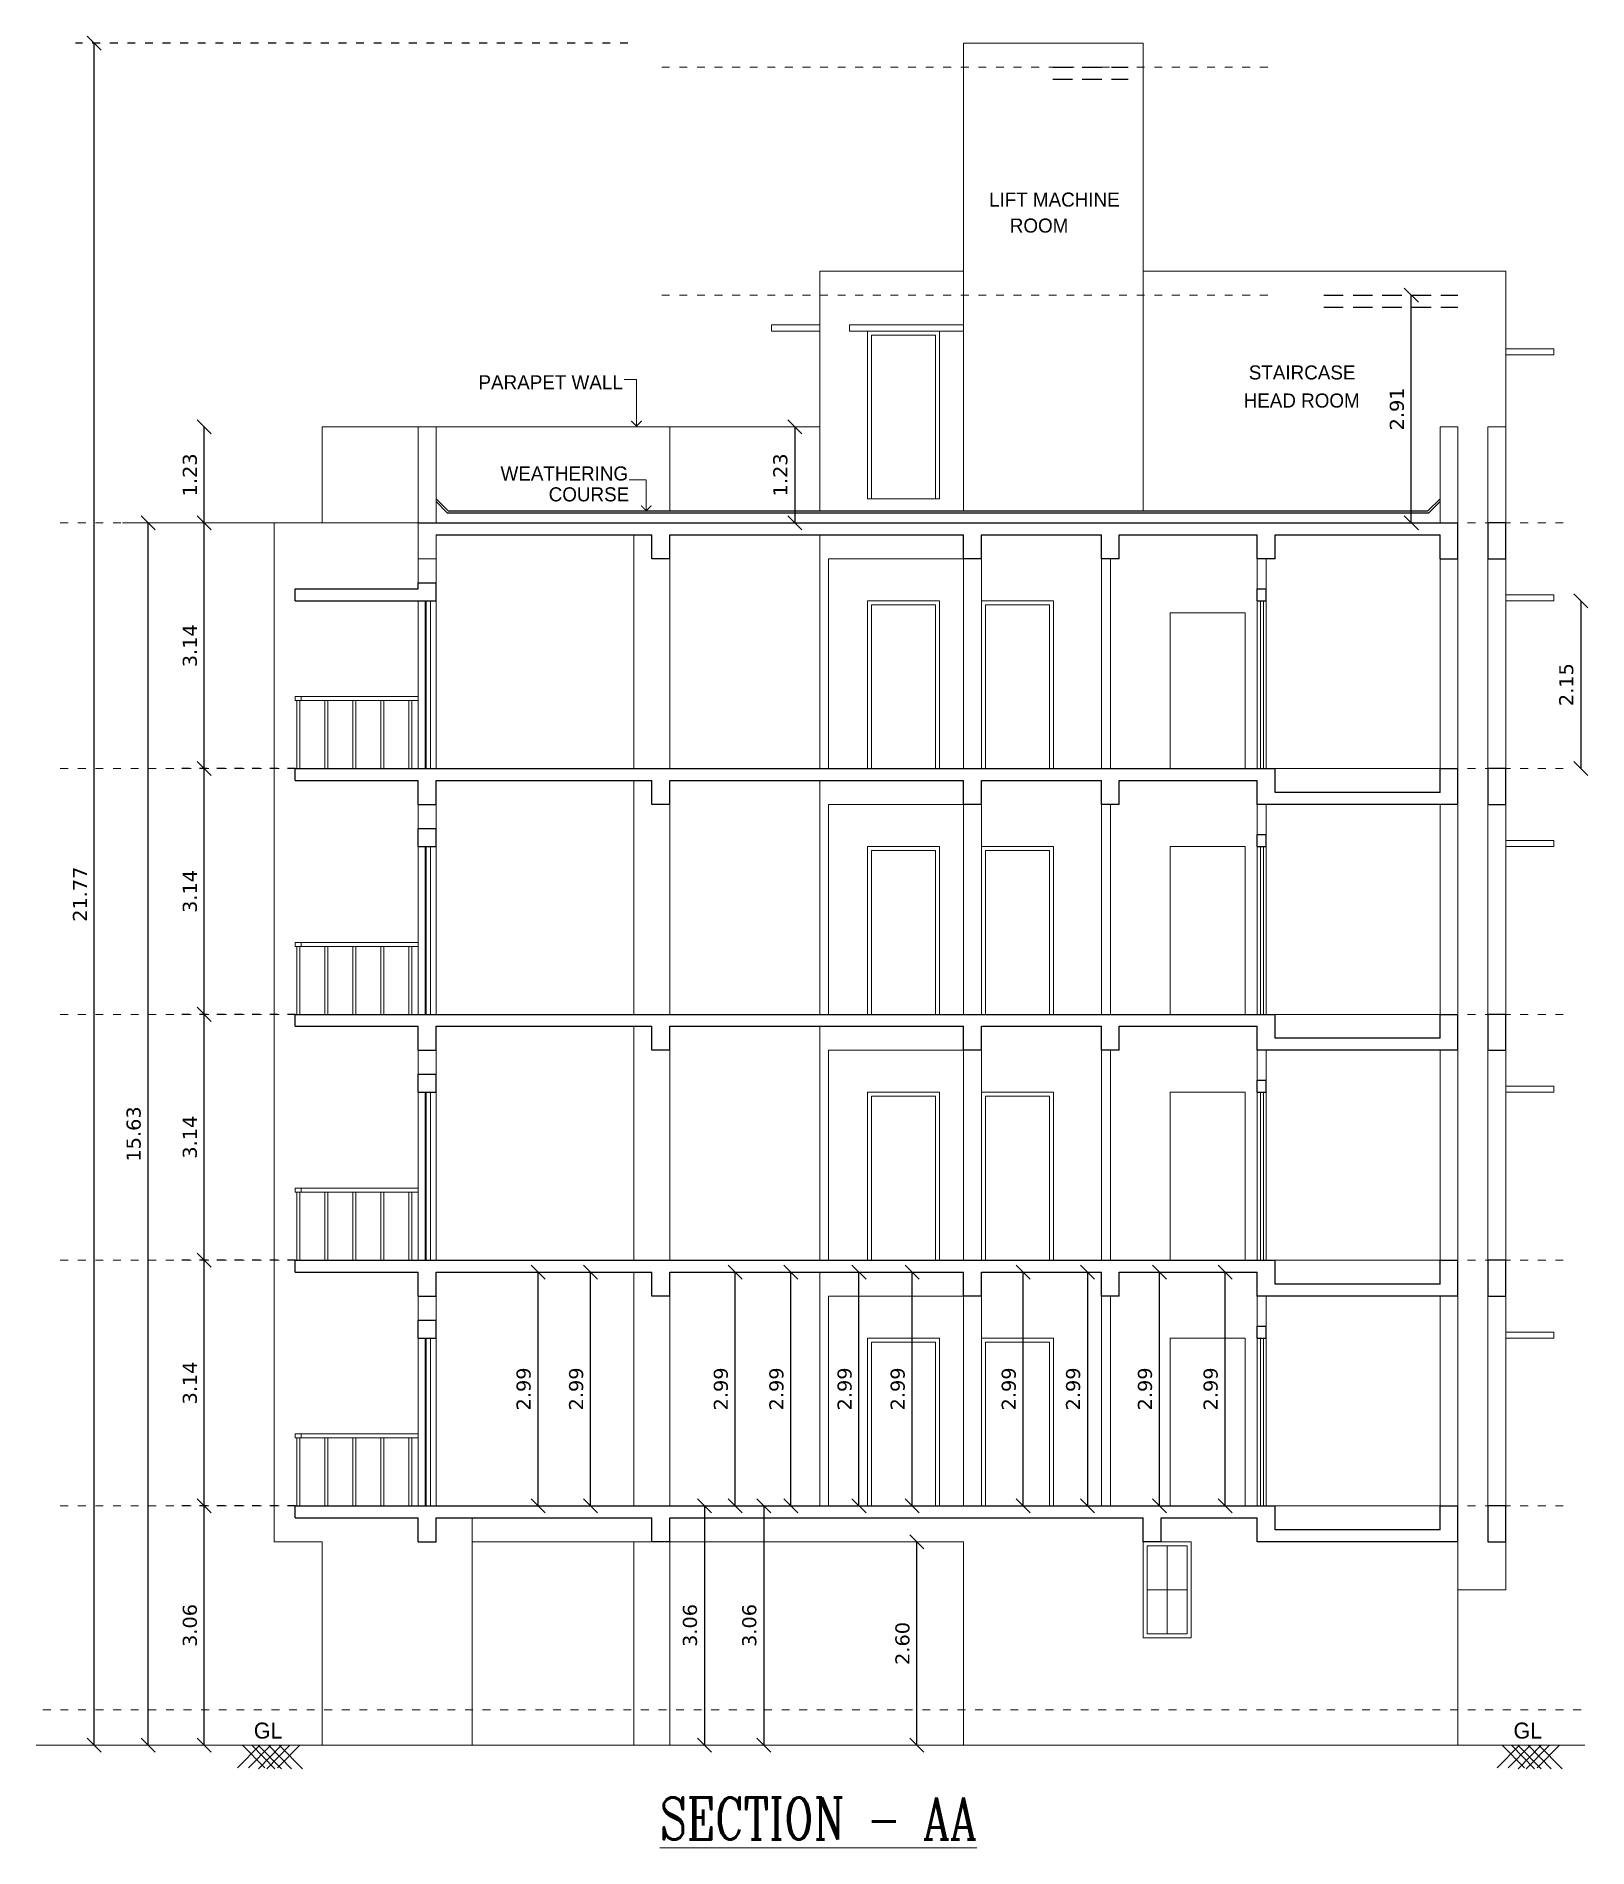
# Model space of a CAD drawing. Header units: metres. Extents: x 617 to 1370, y 693 to 852.
# Drawn here: x 1034.69 to 1054.54, y 692.77 to 715.94 of the extents above; entities that cross this region are included whole.
import ezdxf

# ---------------------------------------------------------------- set-up
doc = ezdxf.new("R2010")
doc.units = ezdxf.units.M
doc.header["$MEASUREMENT"] = 0
doc.header["$PDMODE"] = 2
doc.header["$PDSIZE"] = 50
for name, pattern in [('DOT2', [0.125, 0, -0.125]), ('DOTX2', [0.5, 0, -0.5]), ('HIDDEN', [0.375, 0.25, -0.125])]:
    doc.linetypes.add(name, pattern=pattern)
doc.layers.get('0').update_dxf_attribs({"lineweight": 0})
doc.layers.get('Defpoints').update_dxf_attribs({"lineweight": 0})
for name, color, linetype in [('BLK_1_FLR_0_REGULAR_ROOM_1', 117, 'Continuous'), ('BLK_1_FLR_0_REGULAR_ROOM_2', 117, 'Continuous'), ('BLK_1_FLR_1_AC_ROOM_1', 117, 'Continuous'), ('BLK_1_FLR_1_AC_ROOM_2', 117, 'Continuous'), ('BLK_1_FLR_1_AC_ROOM_3', 117, 'Continuous'), ('BLK_1_FLR_1_AC_ROOM_4', 117, 'Continuous'), ('BLK_1_FLR_1_AC_ROOM_5', 117, 'Continuous'), ('BLK_1_FLR_1_AC_ROOM_6', 117, 'Continuous'), ('BLK_1_FLR_1_REGULAR_ROOM_1', 117, 'Continuous'), ('BLK_1_FLR_1_REGULAR_ROOM_2', 117, 'Continuous'), ('BLK_1_FLR_1_WC_BATH_HT', 223, 'Continuous'), ('BLK_1_PARAPET_HT', 233, 'Continuous'), ('BLK_n_SHADE_OVERHANG', 3, 'Continuous'), ('COLUMN', 2, 'Continuous'), ('flr hts', 252, 'HIDDEN'), ('HAT', 15, 'Continuous')]:
    doc.layers.add(name, color=color, linetype=linetype)
for name, color, linetype, lineweight in [('BLK_1_FLR_1_KITCHEN', 163, 'Continuous', 0), ('DIM', 3, 'Continuous', 0), ('DOOR', 8, 'Continuous', 0), ('ED', 30, 'Continuous', 0), ('ROOM TEXT', 7, 'Continuous', 0), ('TEXT', 7, 'Continuous', 0), ('wall', 7, 'Continuous', 0)]:
    doc.layers.add(name, color=color, linetype=linetype, lineweight=lineweight)
doc.styles.add('GPL$0$ROMANC', font='romanc', dxfattribs={"width": 0.75})
doc.styles.get("Standard").update_dxf_attribs({"font": 'verdana.ttf', "height": 0.18})
doc.styles.add('UATEXT', font='GOTHIC.TTF')
doc.styles.add('USA', font='GOTHIC.TTF', dxfattribs={"width": 0.8})
doc.dimstyles.new('ED', dxfattribs={"dimscale": 0, "dimtxt": 0.18, "dimasz": 0.18, "dimexe": 0, "dimexo": 0, "dimgap": 0.09, "dimtad": 1, "dimtoh": 1, "dimzin": 3, "dimdsep": 46, "dimtxsty": 'Standard', "dimblk": 'OBLIQUE', "dimcen": 0.09, "dimse1": 1, "dimse2": 1, "dimclrd": 251, "dimclrt": 30, "dimadec": 0, "dimazin": 0, "dimtfac": 1, "dimtmove": 0, "dimatfit": 3, "dimldrblk": 'ARCHTICK', "dimfxl": 1, "dimtolj": 1, "dimtzin": 0, "dimarcsym": 0})
doc.dimstyles.get("Standard").update_dxf_attribs({"dimscale": 0, "dimtxt": 0.18, "dimasz": 0.18, "dimexe": 0.18, "dimexo": 0.0625, "dimgap": 0.09, "dimtad": 1, "dimtoh": 1, "dimzin": 0, "dimdsep": 46, "dimtxsty": 'Standard', "dimblk": 'OBLIQUE', "dimcen": 0.09, "dimse1": 1, "dimse2": 1, "dimadec": 0, "dimazin": 0, "dimtfac": 1, "dimtofl": 0, "dimtmove": 0, "dimatfit": 3, "dimldrblk": 'OBLIQUE', "dimfxl": 1, "dimtolj": 1, "dimtzin": 0, "dimarcsym": 0})

msp = doc.modelspace()

# ---------------------------------------------------------------- texts
at = {"layer": 'DIM', "style": 'USA'}
for p in [(1037.478, 694.171), (1053.591, 694.171)]:
    msp.add_text('GL', height=0.2044, dxfattribs=at).set_placement(p)
at = {"layer": 'ROOM TEXT', "style": 'UATEXT'}
for s, p in [('LIFT MACHINE', (1046.882, 713.765)), ('ROOM', (1047.148, 713.433)), ('PARAPET WALL', (1040.352, 711.428)), ('STAIRCASE', (1050.205, 711.554)), ('HEAD ROOM', (1050.139, 711.195)), ('WEATHERING', (1040.634, 710.262)), ('COURSE', (1041.25, 709.995))]:
    msp.add_text(s, height=0.18, dxfattribs=at).set_placement(p)
at = {"layer": 'TEXT', "style": 'GPL$0$ROMANC', "width": 0.75}
msp.add_text('%%USECTION - AA', height=0.53667, dxfattribs=at).set_placement((1042.673, 692.882))

# ---------------------------------------------------------------- blocks, each defined once
blk = doc.blocks.new('A')
at = {"const_width": 0.512}
blk.add_lwpolyline([(-2.82, -2.38), (0, 0), (2.38, -2.82)], dxfattribs=at)
blk = doc.blocks.new('_Oblique')
at = {"color": 0, "linetype": 'ByBlock', "lineweight": -2}
blk.add_line((-0.5, -0.5), (0.5, 0.5), dxfattribs=at)
blk = doc.blocks.new('*D273')
at = {"layer": 'Defpoints', "color": 0}
for p in [(1036.844, 697.148), (1038.352, 697.148), (1038.352, 694.088)]:
    blk.add_point(p, dxfattribs=at)
at = {"layer": 'ED', "color": 251, "lineweight": -2}
blk.add_line((1036.844, 694.088), (1036.844, 697.148), dxfattribs=at)
at = {"layer": 'ED', "color": 251, "lineweight": -2, "xscale": 0.18, "yscale": 0.18, "zscale": 0.18}
for p, rotation in [((1036.844, 697.148), 90), ((1036.844, 694.088), 270)]:
    blk.add_blockref('_Oblique', p, dxfattribs=dict(at, rotation=rotation))
at = {"layer": 'ED', "color": 30, "insert": (1036.661, 695.618), "char_height": 0.18, "attachment_point": 5, "rotation": 90}
blk.add_mtext('\\A1;3.06', dxfattribs=at)
blk = doc.blocks.new('_ArchTick')
at = {"color": 0, "const_width": 0.15}
blk.add_lwpolyline([(-0.5, -0.5), (0.5, 0.5)], dxfattribs=at)
blk = doc.blocks.new('*D274')
at = {"layer": 'Defpoints', "color": 0}
for p in [(1036.844, 700.291), (1038.007, 700.291), (1038.252, 697.148)]:
    blk.add_point(p, dxfattribs=at)
at = {"layer": 'ED', "color": 251, "lineweight": -2}
blk.add_line((1036.844, 697.148), (1036.844, 700.291), dxfattribs=at)
at = {"layer": 'ED', "color": 251, "lineweight": -2, "xscale": 0.18, "yscale": 0.18, "zscale": 0.18}
for p, rotation in [((1036.844, 700.291), 90), ((1036.844, 697.148), 270)]:
    blk.add_blockref('_Oblique', p, dxfattribs=dict(at, rotation=rotation))
at = {"layer": 'ED', "color": 30, "insert": (1036.661, 698.719), "char_height": 0.18, "attachment_point": 5, "rotation": 90}
blk.add_mtext('\\A1;3.14', dxfattribs=at)
blk = doc.blocks.new('*D275')
at = {"layer": 'Defpoints', "color": 0}
for p in [(1036.844, 703.434), (1038.007, 703.434), (1038.007, 700.291)]:
    blk.add_point(p, dxfattribs=at)
at = {"layer": 'ED', "color": 251, "lineweight": -2}
blk.add_line((1036.844, 700.291), (1036.844, 703.434), dxfattribs=at)
at = {"layer": 'ED', "color": 251, "lineweight": -2, "xscale": 0.18, "yscale": 0.18, "zscale": 0.18}
for p, rotation in [((1036.844, 703.434), 90), ((1036.844, 700.291), 270)]:
    blk.add_blockref('_Oblique', p, dxfattribs=dict(at, rotation=rotation))
at = {"layer": 'ED', "color": 30, "insert": (1036.661, 701.863), "char_height": 0.18, "attachment_point": 5, "rotation": 90}
blk.add_mtext('\\A1;3.14', dxfattribs=at)
blk = doc.blocks.new('*D276')
at = {"layer": 'Defpoints', "color": 0}
for p in [(1036.844, 706.578), (1038.007, 706.578), (1038.007, 703.434)]:
    blk.add_point(p, dxfattribs=at)
at = {"layer": 'ED', "color": 251, "lineweight": -2}
blk.add_line((1036.844, 703.434), (1036.844, 706.578), dxfattribs=at)
at = {"layer": 'ED', "color": 251, "lineweight": -2, "xscale": 0.18, "yscale": 0.18, "zscale": 0.18}
for p, rotation in [((1036.844, 706.578), 90), ((1036.844, 703.434), 270)]:
    blk.add_blockref('_Oblique', p, dxfattribs=dict(at, rotation=rotation))
at = {"layer": 'ED', "color": 30, "insert": (1036.661, 705.006), "char_height": 0.18, "attachment_point": 5, "rotation": 90}
blk.add_mtext('\\A1;3.14', dxfattribs=at)
blk = doc.blocks.new('*D277')
at = {"layer": 'Defpoints', "color": 0}
for p in [(1036.844, 709.721), (1039.579, 709.721), (1037.151, 706.578)]:
    blk.add_point(p, dxfattribs=at)
at = {"layer": 'ED', "color": 251, "lineweight": -2}
blk.add_line((1036.844, 706.578), (1036.844, 709.721), dxfattribs=at)
at = {"layer": 'ED', "color": 251, "lineweight": -2, "xscale": 0.18, "yscale": 0.18, "zscale": 0.18}
for p, rotation in [((1036.844, 709.721), 90), ((1036.844, 706.578), 270)]:
    blk.add_blockref('_Oblique', p, dxfattribs=dict(at, rotation=rotation))
at = {"layer": 'ED', "color": 30, "insert": (1036.661, 708.149), "char_height": 0.18, "attachment_point": 5, "rotation": 90}
blk.add_mtext('\\A1;3.14', dxfattribs=at)
blk = doc.blocks.new('*D278')
at = {"layer": 'Defpoints', "color": 0}
for p in [(1036.844, 710.948), (1039.579, 710.948), (1039.579, 709.721)]:
    blk.add_point(p, dxfattribs=at)
at = {"layer": 'wall', "color": 251, "lineweight": -2}
blk.add_line((1036.844, 709.721), (1036.844, 710.948), dxfattribs=at)
at = {"layer": 'wall', "color": 251, "lineweight": -2, "xscale": 0.18, "yscale": 0.18, "zscale": 0.18}
for p, rotation in [((1036.844, 710.948), 90), ((1036.844, 709.721), 270)]:
    blk.add_blockref('_Oblique', p, dxfattribs=dict(at, rotation=rotation))
at = {"layer": 'wall', "color": 30, "insert": (1036.661, 710.334), "char_height": 0.18, "attachment_point": 5, "rotation": 90}
blk.add_mtext('\\A1;1.23', dxfattribs=at)
blk = doc.blocks.new('*D67')
at = {"layer": 'Defpoints', "color": 0}
for p in [(1036.126, 709.721), (1036.844, 709.721), (1036.844, 694.088)]:
    blk.add_point(p, dxfattribs=at)
at = {"layer": 'ED', "color": 251, "lineweight": -2}
blk.add_line((1036.126, 694.088), (1036.126, 709.721), dxfattribs=at)
at = {"layer": 'ED', "color": 251, "lineweight": -2, "xscale": 0.18, "yscale": 0.18, "zscale": 0.18}
for p, rotation in [((1036.126, 709.721), 90), ((1036.126, 694.088), 270)]:
    blk.add_blockref('_Oblique', p, dxfattribs=dict(at, rotation=rotation))
at = {"layer": 'ED', "color": 30, "insert": (1035.942, 701.904), "char_height": 0.18, "attachment_point": 5, "rotation": 90}
blk.add_mtext('\\A1;15.63', dxfattribs=at)
blk = doc.blocks.new('*D279')
at = {"layer": 'Defpoints', "color": 0}
for p in [(1035.436, 715.854), (1046.556, 715.854), (1036.126, 694.088)]:
    blk.add_point(p, dxfattribs=at)
at = {"layer": 'ED', "color": 251, "lineweight": -2}
blk.add_line((1035.436, 694.088), (1035.436, 715.854), dxfattribs=at)
at = {"layer": 'ED', "color": 251, "lineweight": -2, "xscale": 0.18, "yscale": 0.18, "zscale": 0.18}
for p, rotation in [((1035.436, 715.854), 90), ((1035.436, 694.088), 270)]:
    blk.add_blockref('_Oblique', p, dxfattribs=dict(at, rotation=rotation))
at = {"layer": 'ED', "color": 30, "insert": (1035.254, 704.971), "char_height": 0.18, "attachment_point": 5, "rotation": 90}
blk.add_mtext('\\A1;21.77', dxfattribs=at)
blk = doc.blocks.new('*D280')
at = {"layer": 'Defpoints', "color": 0}
for p in [(1052.284, 712.634), (1052.651, 712.634), (1052.651, 709.721)]:
    blk.add_point(p, dxfattribs=at)
at = {"layer": 'ED', "color": 251, "lineweight": -2}
blk.add_line((1052.284, 709.721), (1052.284, 712.634), dxfattribs=at)
at = {"layer": 'ED', "color": 251, "lineweight": -2, "xscale": 0.18, "yscale": 0.18, "zscale": 0.18}
for p, rotation in [((1052.284, 712.634), 90), ((1052.284, 709.721), 270)]:
    blk.add_blockref('_Oblique', p, dxfattribs=dict(at, rotation=rotation))
at = {"layer": 'ED', "color": 30, "insert": (1052.1, 711.178), "char_height": 0.18, "attachment_point": 5, "rotation": 90}
blk.add_mtext('\\A1;2.91', dxfattribs=at)
blk = doc.blocks.new('*D281')
at = {"layer": 'Defpoints', "color": 0}
for p in [(1045.96, 696.688), (1046.556, 696.688), (1046.556, 694.088)]:
    blk.add_point(p, dxfattribs=at)
at = {"layer": 'ED', "color": 251, "lineweight": -2}
blk.add_line((1045.96, 694.088), (1045.96, 696.688), dxfattribs=at)
at = {"layer": 'ED', "color": 251, "lineweight": -2, "xscale": 0.18, "yscale": 0.18, "zscale": 0.18}
for p, rotation in [((1045.96, 696.688), 90), ((1045.96, 694.088), 270)]:
    blk.add_blockref('_Oblique', p, dxfattribs=dict(at, rotation=rotation))
at = {"layer": 'ED', "color": 30, "insert": (1045.776, 695.388), "char_height": 0.18, "attachment_point": 5, "rotation": 90}
blk.add_mtext('\\A1;2.60', dxfattribs=at)
blk = doc.blocks.new('*D336')
at = {"layer": 'BLK_1_FLR_0_REGULAR_ROOM_1', "color": 0, "lineweight": -2}
blk.add_line((1043.242, 697.148), (1043.242, 694.088), dxfattribs=at)
at = {"layer": 'Defpoints', "color": 0}
for p in [(1042.799, 697.148), (1042.799, 694.088), (1043.242, 694.088)]:
    blk.add_point(p, dxfattribs=at)
at = {"layer": 'BLK_1_FLR_0_REGULAR_ROOM_1', "color": 0, "lineweight": -2, "xscale": 0.18, "yscale": 0.18, "zscale": 0.18}
for p, rotation in [((1043.242, 697.148), 90), ((1043.242, 694.088), 270)]:
    blk.add_blockref('_Oblique', p, dxfattribs=dict(at, rotation=rotation))
at = {"layer": 'BLK_1_FLR_0_REGULAR_ROOM_1', "color": 0, "insert": (1043.058, 695.618), "char_height": 0.18, "attachment_point": 5, "rotation": 90}
blk.add_mtext('\\A1;3.06', dxfattribs=at)
blk = doc.blocks.new('*D337')
at = {"layer": 'BLK_1_FLR_1_REGULAR_ROOM_1', "color": 0, "lineweight": -2}
blk.add_line((1047.32, 697.148), (1047.32, 700.138), dxfattribs=at)
at = {"layer": 'Defpoints', "color": 0}
for p in [(1046.877, 700.138), (1047.32, 700.138), (1046.877, 697.148)]:
    blk.add_point(p, dxfattribs=at)
at = {"layer": 'BLK_1_FLR_1_REGULAR_ROOM_1', "color": 0, "lineweight": -2, "xscale": 0.18, "yscale": 0.18, "zscale": 0.18}
for p, rotation in [((1047.32, 700.138), 90), ((1047.32, 697.148), 270)]:
    blk.add_blockref('_Oblique', p, dxfattribs=dict(at, rotation=rotation))
at = {"layer": 'BLK_1_FLR_1_REGULAR_ROOM_1', "color": 0, "insert": (1047.136, 698.643), "char_height": 0.18, "attachment_point": 5, "rotation": 90}
blk.add_mtext('\\A1;2.99', dxfattribs=at)
blk = doc.blocks.new('*D338')
at = {"layer": 'BLK_1_FLR_1_REGULAR_ROOM_2', "color": 0, "lineweight": -2}
blk.add_line((1048.142, 700.138), (1048.142, 697.148), dxfattribs=at)
at = {"layer": 'Defpoints', "color": 0}
for p in [(1047.297, 700.138), (1047.297, 697.148), (1048.142, 697.148)]:
    blk.add_point(p, dxfattribs=at)
at = {"layer": 'BLK_1_FLR_1_REGULAR_ROOM_2', "color": 0, "lineweight": -2, "xscale": 0.18, "yscale": 0.18, "zscale": 0.18}
for p, rotation in [((1048.142, 700.138), 90), ((1048.142, 697.148), 270)]:
    blk.add_blockref('_Oblique', p, dxfattribs=dict(at, rotation=rotation))
at = {"layer": 'BLK_1_FLR_1_REGULAR_ROOM_2', "color": 0, "insert": (1047.959, 698.643), "char_height": 0.18, "attachment_point": 5, "rotation": 90}
blk.add_mtext('\\A1;2.99', dxfattribs=at)
blk = doc.blocks.new('*D339')
at = {"layer": 'BLK_1_FLR_1_WC_BATH_HT', "color": 0, "lineweight": -2}
blk.add_line((1049.062, 697.148), (1049.062, 700.138), dxfattribs=at)
at = {"layer": 'Defpoints', "color": 0}
for p in [(1047.817, 700.138), (1049.062, 700.138), (1047.817, 697.148)]:
    blk.add_point(p, dxfattribs=at)
at = {"layer": 'BLK_1_FLR_1_WC_BATH_HT', "color": 0, "lineweight": -2, "xscale": 0.18, "yscale": 0.18, "zscale": 0.18}
for p, rotation in [((1049.062, 700.138), 90), ((1049.062, 697.148), 270)]:
    blk.add_blockref('_Oblique', p, dxfattribs=dict(at, rotation=rotation))
at = {"layer": 'BLK_1_FLR_1_WC_BATH_HT', "color": 0, "insert": (1048.878, 698.643), "char_height": 0.18, "attachment_point": 5, "rotation": 90}
blk.add_mtext('\\A1;2.99', dxfattribs=at)
blk = doc.blocks.new('*D340')
at = {"layer": 'BLK_1_PARAPET_HT', "color": 0, "lineweight": -2}
blk.add_line((1044.398, 710.948), (1044.398, 709.721), dxfattribs=at)
at = {"layer": 'Defpoints', "color": 0}
for p in [(1044.716, 710.948), (1044.398, 709.721), (1044.716, 709.721)]:
    blk.add_point(p, dxfattribs=at)
at = {"layer": 'BLK_1_PARAPET_HT', "color": 0, "lineweight": -2, "xscale": 0.18, "yscale": 0.18, "zscale": 0.18}
for p, rotation in [((1044.398, 710.948), 90), ((1044.398, 709.721), 270)]:
    blk.add_blockref('_Oblique', p, dxfattribs=dict(at, rotation=rotation))
at = {"layer": 'BLK_1_PARAPET_HT', "color": 0, "insert": (1044.214, 710.334), "char_height": 0.18, "attachment_point": 5, "rotation": 90}
blk.add_mtext('\\A1;1.23', dxfattribs=at)
blk = doc.blocks.new('*D379')
at = {"layer": 'BLK_n_SHADE_OVERHANG', "color": 0, "lineweight": -2}
blk.add_line((1054.451, 708.724), (1054.451, 706.578), dxfattribs=at)
at = {"layer": 'Defpoints', "color": 0}
for p in [(1053.494, 708.724), (1053.494, 706.578), (1054.451, 706.578)]:
    blk.add_point(p, dxfattribs=at)
at = {"layer": 'BLK_n_SHADE_OVERHANG', "color": 0, "lineweight": -2, "xscale": 0.18, "yscale": 0.18, "zscale": 0.18}
for p, rotation in [((1054.451, 708.724), 90), ((1054.451, 706.578), 270)]:
    blk.add_blockref('_Oblique', p, dxfattribs=dict(at, rotation=rotation))
at = {"layer": 'BLK_n_SHADE_OVERHANG', "color": 0, "insert": (1054.267, 707.651), "char_height": 0.18, "attachment_point": 5, "rotation": 90}
blk.add_mtext('\\A1;2.15', dxfattribs=at)
blk = doc.blocks.new('*D381')
at = {"layer": 'BLK_1_FLR_1_KITCHEN', "color": 0, "lineweight": -2}
blk.add_line((1049.902, 697.148), (1049.902, 700.138), dxfattribs=at)
at = {"layer": 'Defpoints', "color": 0}
for p in [(1048.719, 700.138), (1049.902, 700.138), (1048.719, 697.148)]:
    blk.add_point(p, dxfattribs=at)
at = {"layer": 'BLK_1_FLR_1_KITCHEN', "color": 0, "lineweight": -2, "xscale": 0.18, "yscale": 0.18, "zscale": 0.18}
for p, rotation in [((1049.902, 700.138), 90), ((1049.902, 697.148), 270)]:
    blk.add_blockref('_Oblique', p, dxfattribs=dict(at, rotation=rotation))
at = {"layer": 'BLK_1_FLR_1_KITCHEN', "color": 0, "insert": (1049.718, 698.643), "char_height": 0.18, "attachment_point": 5, "rotation": 90}
blk.add_mtext('\\A1;2.99', dxfattribs=at)
blk = doc.blocks.new('*D382')
at = {"layer": 'BLK_1_FLR_1_AC_ROOM_1', "color": 0, "lineweight": -2}
blk.add_line((1041.114, 697.148), (1041.114, 700.138), dxfattribs=at)
at = {"layer": 'Defpoints', "color": 0}
for p in [(1040.769, 700.138), (1041.114, 700.138), (1040.769, 697.148)]:
    blk.add_point(p, dxfattribs=at)
at = {"layer": 'BLK_1_FLR_1_AC_ROOM_1', "color": 0, "lineweight": -2, "xscale": 0.18, "yscale": 0.18, "zscale": 0.18}
for p, rotation in [((1041.114, 700.138), 90), ((1041.114, 697.148), 270)]:
    blk.add_blockref('_Oblique', p, dxfattribs=dict(at, rotation=rotation))
at = {"layer": 'BLK_1_FLR_1_AC_ROOM_1', "color": 0, "insert": (1040.93, 698.643), "char_height": 0.18, "attachment_point": 5, "rotation": 90}
blk.add_mtext('\\A1;2.99', dxfattribs=at)
blk = doc.blocks.new('*D383')
at = {"layer": 'BLK_1_FLR_1_AC_ROOM_2', "color": 0, "lineweight": -2}
blk.add_line((1041.785, 697.148), (1041.785, 700.138), dxfattribs=at)
at = {"layer": 'Defpoints', "color": 0}
for p in [(1041.45, 700.138), (1041.785, 700.138), (1041.45, 697.148)]:
    blk.add_point(p, dxfattribs=at)
at = {"layer": 'BLK_1_FLR_1_AC_ROOM_2', "color": 0, "lineweight": -2, "xscale": 0.18, "yscale": 0.18, "zscale": 0.18}
for p, rotation in [((1041.785, 700.138), 90), ((1041.785, 697.148), 270)]:
    blk.add_blockref('_Oblique', p, dxfattribs=dict(at, rotation=rotation))
at = {"layer": 'BLK_1_FLR_1_AC_ROOM_2', "color": 0, "insert": (1041.602, 698.643), "char_height": 0.18, "attachment_point": 5, "rotation": 90}
blk.add_mtext('\\A1;2.99', dxfattribs=at)
blk = doc.blocks.new('*D384')
at = {"layer": 'BLK_1_FLR_1_AC_ROOM_3', "color": 0, "lineweight": -2}
blk.add_line((1043.636, 697.148), (1043.636, 700.138), dxfattribs=at)
at = {"layer": 'Defpoints', "color": 0}
for p in [(1043.301, 700.138), (1043.636, 700.138), (1043.301, 697.148)]:
    blk.add_point(p, dxfattribs=at)
at = {"layer": 'BLK_1_FLR_1_AC_ROOM_3', "color": 0, "lineweight": -2, "xscale": 0.18, "yscale": 0.18, "zscale": 0.18}
for p, rotation in [((1043.636, 700.138), 90), ((1043.636, 697.148), 270)]:
    blk.add_blockref('_Oblique', p, dxfattribs=dict(at, rotation=rotation))
at = {"layer": 'BLK_1_FLR_1_AC_ROOM_3', "color": 0, "insert": (1043.453, 698.643), "char_height": 0.18, "attachment_point": 5, "rotation": 90}
blk.add_mtext('\\A1;2.99', dxfattribs=at)
blk = doc.blocks.new('*D385')
at = {"layer": 'BLK_1_FLR_1_AC_ROOM_4', "color": 0, "lineweight": -2}
blk.add_line((1044.348, 697.148), (1044.348, 700.138), dxfattribs=at)
at = {"layer": 'Defpoints', "color": 0}
for p in [(1044.012, 700.138), (1044.348, 700.138), (1044.012, 697.148)]:
    blk.add_point(p, dxfattribs=at)
at = {"layer": 'BLK_1_FLR_1_AC_ROOM_4', "color": 0, "lineweight": -2, "xscale": 0.18, "yscale": 0.18, "zscale": 0.18}
for p, rotation in [((1044.348, 700.138), 90), ((1044.348, 697.148), 270)]:
    blk.add_blockref('_Oblique', p, dxfattribs=dict(at, rotation=rotation))
at = {"layer": 'BLK_1_FLR_1_AC_ROOM_4', "color": 0, "insert": (1044.164, 698.643), "char_height": 0.18, "attachment_point": 5, "rotation": 90}
blk.add_mtext('\\A1;2.99', dxfattribs=at)
blk = doc.blocks.new('*D386')
at = {"layer": 'BLK_1_FLR_1_AC_ROOM_5', "color": 0, "lineweight": -2}
blk.add_line((1045.219, 697.148), (1045.219, 700.138), dxfattribs=at)
at = {"layer": 'Defpoints', "color": 0}
for p in [(1044.884, 700.138), (1045.219, 700.138), (1044.884, 697.148)]:
    blk.add_point(p, dxfattribs=at)
at = {"layer": 'BLK_1_FLR_1_AC_ROOM_5', "color": 0, "lineweight": -2, "xscale": 0.18, "yscale": 0.18, "zscale": 0.18}
for p, rotation in [((1045.219, 700.138), 90), ((1045.219, 697.148), 270)]:
    blk.add_blockref('_Oblique', p, dxfattribs=dict(at, rotation=rotation))
at = {"layer": 'BLK_1_FLR_1_AC_ROOM_5', "color": 0, "insert": (1045.036, 698.643), "char_height": 0.18, "attachment_point": 5, "rotation": 90}
blk.add_mtext('\\A1;2.99', dxfattribs=at)
blk = doc.blocks.new('*D387')
at = {"layer": 'BLK_1_FLR_1_AC_ROOM_6', "color": 0, "lineweight": -2}
blk.add_line((1045.899, 697.148), (1045.899, 700.138), dxfattribs=at)
at = {"layer": 'Defpoints', "color": 0}
for p in [(1045.563, 700.138), (1045.899, 700.138), (1045.563, 697.148)]:
    blk.add_point(p, dxfattribs=at)
at = {"layer": 'BLK_1_FLR_1_AC_ROOM_6', "color": 0, "lineweight": -2, "xscale": 0.18, "yscale": 0.18, "zscale": 0.18}
for p, rotation in [((1045.899, 700.138), 90), ((1045.899, 697.148), 270)]:
    blk.add_blockref('_Oblique', p, dxfattribs=dict(at, rotation=rotation))
at = {"layer": 'BLK_1_FLR_1_AC_ROOM_6', "color": 0, "insert": (1045.715, 698.643), "char_height": 0.18, "attachment_point": 5, "rotation": 90}
blk.add_mtext('\\A1;2.99', dxfattribs=at)
blk = doc.blocks.new('*D396')
at = {"layer": 'BLK_1_FLR_0_REGULAR_ROOM_2', "color": 0, "lineweight": -2}
blk.add_line((1044.001, 697.148), (1044.001, 694.088), dxfattribs=at)
at = {"layer": 'Defpoints', "color": 0}
for p in [(1043.558, 697.148), (1043.558, 694.088), (1044.001, 694.088)]:
    blk.add_point(p, dxfattribs=at)
at = {"layer": 'BLK_1_FLR_0_REGULAR_ROOM_2', "color": 0, "lineweight": -2, "xscale": 0.18, "yscale": 0.18, "zscale": 0.18}
for p, rotation in [((1044.001, 697.148), 90), ((1044.001, 694.088), 270)]:
    blk.add_blockref('_Oblique', p, dxfattribs=dict(at, rotation=rotation))
at = {"layer": 'BLK_1_FLR_0_REGULAR_ROOM_2', "color": 0, "insert": (1043.817, 695.618), "char_height": 0.18, "attachment_point": 5, "rotation": 90}
blk.add_mtext('\\A1;3.06', dxfattribs=at)

# ---------------------------------------------------------------- dimensions: what is measured, and where the dimension line sits
at = {"layer": 'BLK_1_FLR_0_REGULAR_ROOM_1', "color": 1}
dim = msp.add_linear_dim(base=(1043.242, 694.088), p1=(1042.799, 697.148), p2=(1042.799, 694.088), angle=90, dimstyle='Standard', override={"dimscale": 1}, dxfattribs=at)
dim.commit()
dim.dimension.update_dxf_attribs({"geometry": '*D336', "text_midpoint": (1043.058, 695.618)})
at = {"layer": 'BLK_1_FLR_0_REGULAR_ROOM_2', "color": 1}
dim = msp.add_linear_dim(base=(1044.001, 694.088), p1=(1043.558, 697.148), p2=(1043.558, 694.088), angle=90, dimstyle='Standard', override={"dimscale": 1}, dxfattribs=at)
dim.commit()
dim.dimension.update_dxf_attribs({"geometry": '*D396', "text_midpoint": (1043.817, 695.618)})
at = {"layer": 'BLK_1_FLR_1_AC_ROOM_1', "color": 1}
dim = msp.add_linear_dim(base=(1041.114, 700.138), p1=(1040.769, 697.148), p2=(1040.769, 700.138), angle=90, dimstyle='Standard', override={"dimscale": 1}, dxfattribs=at)
dim.commit()
dim.dimension.update_dxf_attribs({"geometry": '*D382', "text_midpoint": (1040.93, 698.643)})
at = {"layer": 'BLK_1_FLR_1_AC_ROOM_2', "color": 1}
dim = msp.add_linear_dim(base=(1041.785, 700.138), p1=(1041.45, 697.148), p2=(1041.45, 700.138), angle=90, dimstyle='Standard', override={"dimscale": 1}, dxfattribs=at)
dim.commit()
dim.dimension.update_dxf_attribs({"geometry": '*D383', "text_midpoint": (1041.602, 698.643)})
at = {"layer": 'BLK_1_FLR_1_AC_ROOM_3', "color": 1}
dim = msp.add_linear_dim(base=(1043.636, 700.138), p1=(1043.301, 697.148), p2=(1043.301, 700.138), angle=90, dimstyle='Standard', override={"dimscale": 1}, dxfattribs=at)
dim.commit()
dim.dimension.update_dxf_attribs({"geometry": '*D384', "text_midpoint": (1043.453, 698.643)})
at = {"layer": 'BLK_1_FLR_1_AC_ROOM_4', "color": 1}
dim = msp.add_linear_dim(base=(1044.348, 700.138), p1=(1044.012, 697.148), p2=(1044.012, 700.138), angle=90, dimstyle='Standard', override={"dimscale": 1}, dxfattribs=at)
dim.commit()
dim.dimension.update_dxf_attribs({"geometry": '*D385', "text_midpoint": (1044.164, 698.643)})
at = {"layer": 'BLK_1_FLR_1_AC_ROOM_5', "color": 1}
dim = msp.add_linear_dim(base=(1045.219, 700.138), p1=(1044.884, 697.148), p2=(1044.884, 700.138), angle=90, dimstyle='Standard', override={"dimscale": 1}, dxfattribs=at)
dim.commit()
dim.dimension.update_dxf_attribs({"geometry": '*D386', "text_midpoint": (1045.036, 698.643)})
at = {"layer": 'BLK_1_FLR_1_AC_ROOM_6', "color": 1}
dim = msp.add_linear_dim(base=(1045.899, 700.138), p1=(1045.563, 697.148), p2=(1045.563, 700.138), angle=90, dimstyle='Standard', override={"dimscale": 1}, dxfattribs=at)
dim.commit()
dim.dimension.update_dxf_attribs({"geometry": '*D387', "text_midpoint": (1045.715, 698.643)})
at = {"layer": 'BLK_1_FLR_1_KITCHEN', "color": 1}
dim = msp.add_linear_dim(base=(1049.902, 700.138), p1=(1048.719, 697.148), p2=(1048.719, 700.138), angle=90, dimstyle='Standard', override={"dimscale": 1}, dxfattribs=at)
dim.commit()
dim.dimension.update_dxf_attribs({"geometry": '*D381', "text_midpoint": (1049.718, 698.643)})
at = {"layer": 'BLK_1_FLR_1_REGULAR_ROOM_1', "color": 1}
dim = msp.add_linear_dim(base=(1047.32, 700.138), p1=(1046.877, 697.148), p2=(1046.877, 700.138), angle=90, dimstyle='Standard', override={"dimscale": 1}, dxfattribs=at)
dim.commit()
dim.dimension.update_dxf_attribs({"geometry": '*D337', "text_midpoint": (1047.136, 698.643)})
at = {"layer": 'BLK_1_FLR_1_REGULAR_ROOM_2', "color": 1}
dim = msp.add_linear_dim(base=(1048.142, 697.148), p1=(1047.297, 700.138), p2=(1047.297, 697.148), angle=90, dimstyle='Standard', override={"dimscale": 1}, dxfattribs=at)
dim.commit()
dim.dimension.update_dxf_attribs({"geometry": '*D338', "text_midpoint": (1047.959, 698.643)})
at = {"layer": 'BLK_1_FLR_1_WC_BATH_HT'}
dim = msp.add_linear_dim(base=(1049.062, 700.138), p1=(1047.817, 697.148), p2=(1047.817, 700.138), angle=90, dimstyle='Standard', override={"dimscale": 1}, dxfattribs=at)
dim.commit()
dim.dimension.update_dxf_attribs({"geometry": '*D339', "text_midpoint": (1048.878, 698.643)})
at = {"layer": 'BLK_1_PARAPET_HT'}
dim = msp.add_linear_dim(base=(1044.398, 709.721), p1=(1044.716, 710.948), p2=(1044.716, 709.721), angle=90, dimstyle='Standard', override={"dimscale": 1}, dxfattribs=at)
dim.commit()
dim.dimension.update_dxf_attribs({"geometry": '*D340', "text_midpoint": (1044.214, 710.334)})
at = {"layer": 'BLK_n_SHADE_OVERHANG'}
dim = msp.add_linear_dim(base=(1054.451, 706.578), p1=(1053.494, 708.724), p2=(1053.494, 706.578), angle=90, dimstyle='Standard', override={"dimscale": 1}, dxfattribs=at)
dim.commit()
dim.dimension.update_dxf_attribs({"geometry": '*D379', "text_midpoint": (1054.267, 707.651)})
at = {"layer": 'ED'}
for base, p1, p2, picture, middle in [((1035.436, 715.854), (1036.126, 694.088), (1046.556, 715.854), '*D279', (1035.254, 704.971)), ((1052.284, 712.634), (1052.651, 709.721), (1052.651, 712.634), '*D280', (1052.1, 711.178)), ((1036.126, 709.721), (1036.844, 694.088), (1036.844, 709.721), '*D67', (1035.942, 701.904)), ((1036.844, 709.721), (1037.151, 706.578), (1039.579, 709.721), '*D277', (1036.661, 708.149)), ((1036.844, 706.578), (1038.007, 703.434), (1038.007, 706.578), '*D276', (1036.661, 705.006)), ((1036.844, 703.434), (1038.007, 700.291), (1038.007, 703.434), '*D275', (1036.661, 701.863)), ((1036.844, 700.291), (1038.252, 697.148), (1038.007, 700.291), '*D274', (1036.661, 698.719)), ((1036.844, 697.148), (1038.352, 694.088), (1038.352, 697.148), '*D273', (1036.661, 695.618)), ((1045.96, 696.688), (1046.556, 694.088), (1046.556, 696.688), '*D281', (1045.776, 695.388))]:
    dim = msp.add_linear_dim(base=base, p1=p1, p2=p2, angle=90, dimstyle='ED', override={"dimscale": 1, "dimpost": '\\X'}, dxfattribs=at)
    dim.commit()
    dim.dimension.update_dxf_attribs({"geometry": picture, "text_midpoint": middle})
at = {"layer": 'wall', "color": 1}
dim = msp.add_linear_dim(base=(1036.844, 710.948), p1=(1039.579, 709.721), p2=(1039.579, 710.948), angle=90, dimstyle='ED', override={"dimscale": 1, "dimpost": '\\X'}, dxfattribs=at)
dim.commit()
dim.dimension.update_dxf_attribs({"geometry": '*D278', "text_midpoint": (1036.661, 710.334)})

# ---------------------------------------------------------------- linework, layer by layer
at = {"color": 251, "linetype": 'DOT2'}
for p, q in [((1042.697, 715.548), (1050.452, 715.548)), ((1042.697, 712.634), (1050.452, 712.634)), ((1035.003, 709.721), (1054.265, 709.721)), ((1035.003, 706.578), (1054.265, 706.578)), ((1035.003, 703.434), (1054.265, 703.434)), ((1035.003, 700.291), (1054.265, 700.291)), ((1035.003, 697.148), (1054.265, 697.148)), ((1034.78, 694.538), (1054.502, 694.538))]:
    msp.add_line(p, q, dxfattribs=at)
at = {"layer": 'COLUMN', "linetype": 'HIDDEN'}
for p, q in [((1047.699, 715.548), (1048.662, 715.548)), ((1047.699, 715.394), (1048.662, 715.394)), ((1051.163, 712.634), (1052.881, 712.634)), ((1051.163, 712.481), (1052.881, 712.481))]:
    msp.add_line(p, q, dxfattribs=at)
at = {"layer": 'COLUMN', "linetype": 'Continuous'}
for p, q in [((1039.579, 709.721), (1052.881, 709.721)), ((1052.881, 709.261), (1052.881, 709.721)), ((1039.809, 709.568), (1042.569, 709.568)), ((1042.569, 709.261), (1042.569, 709.568)), ((1042.799, 709.568), (1046.556, 709.568)), ((1042.799, 709.261), (1042.799, 709.568)), ((1046.556, 709.261), (1046.556, 709.568)), ((1046.785, 709.568), (1048.319, 709.568)), ((1046.786, 709.261), (1046.786, 709.568)), ((1048.319, 709.261), (1048.319, 709.568)), ((1048.549, 709.568), (1050.312, 709.568)), ((1048.549, 709.261), (1048.549, 709.568)), ((1050.312, 709.261), (1050.312, 709.568)), ((1050.542, 709.568), (1052.651, 709.568)), ((1050.542, 709.261), (1050.542, 709.568)), ((1052.651, 709.261), (1052.651, 709.568)), ((1042.799, 709.261), (1042.569, 709.261)), ((1046.786, 709.261), (1046.556, 709.261)), ((1048.549, 709.261), (1048.319, 709.261)), ((1050.542, 709.261), (1050.312, 709.261)), ((1052.651, 709.261), (1052.881, 709.261)), ((1038.007, 708.724), (1038.007, 708.878)), ((1038.007, 708.878), (1039.579, 708.878)), ((1039.579, 708.954), (1039.809, 708.954)), ((1039.579, 708.878), (1039.579, 708.954)), ((1039.809, 708.724), (1039.809, 708.954)), ((1050.312, 708.878), (1050.427, 708.878)), ((1050.312, 708.724), (1050.312, 708.878)), ((1050.427, 708.724), (1050.427, 708.878)), ((1038.007, 708.724), (1039.579, 708.724)), ((1039.579, 708.724), (1039.809, 708.724)), ((1050.312, 708.724), (1050.427, 708.724)), ((1038.007, 706.578), (1050.542, 706.578)), ((1038.007, 706.424), (1038.007, 706.578)), ((1050.542, 706.271), (1050.542, 706.578)), ((1052.651, 706.578), (1052.881, 706.578)), ((1052.651, 706.271), (1052.651, 706.578)), ((1052.881, 706.118), (1052.881, 706.578)), ((1038.007, 706.424), (1039.579, 706.424)), ((1039.579, 706.118), (1039.579, 706.424)), ((1039.809, 706.118), (1039.809, 706.424)), ((1039.809, 706.424), (1042.569, 706.424)), ((1042.569, 706.118), (1042.569, 706.424)), ((1042.799, 706.424), (1046.556, 706.424)), ((1042.799, 706.118), (1042.799, 706.424)), ((1046.556, 706.118), (1046.556, 706.424)), ((1046.785, 706.424), (1048.319, 706.424)), ((1046.786, 706.118), (1046.786, 706.424)), ((1048.319, 706.118), (1048.319, 706.424)), ((1048.549, 706.424), (1050.312, 706.424)), ((1048.549, 706.118), (1048.549, 706.424)), ((1050.312, 706.118), (1050.312, 706.424)), ((1052.651, 706.271), (1050.542, 706.271)), ((1039.579, 706.118), (1039.809, 706.118)), ((1042.799, 706.118), (1042.569, 706.118)), ((1046.786, 706.118), (1046.556, 706.118)), ((1048.549, 706.118), (1048.319, 706.118)), ((1052.881, 706.118), (1050.312, 706.118)), ((1039.579, 705.811), (1039.809, 705.811)), ((1039.579, 705.581), (1039.579, 705.811)), ((1039.809, 705.581), (1039.809, 705.811)), ((1039.579, 705.581), (1039.809, 705.581)), ((1050.312, 705.734), (1050.427, 705.734)), ((1050.312, 705.581), (1050.312, 705.734)), ((1050.312, 705.581), (1050.427, 705.581)), ((1050.427, 705.581), (1050.427, 705.734)), ((1038.007, 703.434), (1050.542, 703.434)), ((1038.007, 703.281), (1038.007, 703.434)), ((1050.542, 703.128), (1050.542, 703.434)), ((1052.651, 703.434), (1052.881, 703.434)), ((1052.651, 703.128), (1052.651, 703.434)), ((1052.881, 702.974), (1052.881, 703.434)), ((1038.007, 703.281), (1039.579, 703.281)), ((1039.579, 702.974), (1039.579, 703.281)), ((1039.809, 702.974), (1039.809, 703.281)), ((1039.809, 703.281), (1042.569, 703.281)), ((1042.569, 702.974), (1042.569, 703.281)), ((1042.799, 703.281), (1046.556, 703.281)), ((1042.799, 702.974), (1042.799, 703.281)), ((1046.556, 702.974), (1046.556, 703.281)), ((1046.785, 703.281), (1048.319, 703.281)), ((1046.786, 702.974), (1046.786, 703.281)), ((1048.319, 702.974), (1048.319, 703.281)), ((1048.549, 703.281), (1050.312, 703.281)), ((1048.549, 702.974), (1048.549, 703.281)), ((1050.312, 702.974), (1050.312, 703.281)), ((1039.579, 702.974), (1039.809, 702.974)), ((1042.799, 702.974), (1042.569, 702.974)), ((1046.786, 702.974), (1046.556, 702.974)), ((1048.549, 702.974), (1048.319, 702.974)), ((1052.881, 702.974), (1050.312, 702.974)), ((1052.651, 703.128), (1050.542, 703.128)), ((1039.579, 702.668), (1039.809, 702.668)), ((1039.579, 702.438), (1039.579, 702.668)), ((1039.809, 702.438), (1039.809, 702.668)), ((1050.312, 702.591), (1050.427, 702.591)), ((1050.312, 702.438), (1050.312, 702.591)), ((1050.427, 702.438), (1050.427, 702.591)), ((1039.579, 702.438), (1039.809, 702.438)), ((1050.312, 702.438), (1050.427, 702.438)), ((1038.007, 700.291), (1050.542, 700.291)), ((1038.007, 700.138), (1038.007, 700.291)), ((1050.542, 699.984), (1050.542, 700.291)), ((1052.651, 700.291), (1052.881, 700.291)), ((1052.651, 699.984), (1052.651, 700.291)), ((1052.881, 699.831), (1052.881, 700.291)), ((1038.007, 700.138), (1039.579, 700.138)), ((1039.579, 699.831), (1039.579, 700.138)), ((1039.809, 699.831), (1039.809, 700.138)), ((1039.809, 700.138), (1042.569, 700.138)), ((1042.569, 699.831), (1042.569, 700.138)), ((1042.799, 700.138), (1046.556, 700.138)), ((1042.799, 699.831), (1042.799, 700.138)), ((1046.556, 699.831), (1046.556, 700.138)), ((1046.785, 700.138), (1048.319, 700.138)), ((1046.786, 699.831), (1046.786, 700.138)), ((1048.319, 699.831), (1048.319, 700.138)), ((1048.549, 700.138), (1050.312, 700.138)), ((1048.549, 699.831), (1048.549, 700.138)), ((1050.312, 699.831), (1050.312, 700.138)), ((1052.651, 699.984), (1050.542, 699.984)), ((1039.579, 699.831), (1039.809, 699.831)), ((1042.799, 699.831), (1042.569, 699.831)), ((1046.786, 699.831), (1046.556, 699.831)), ((1048.549, 699.831), (1048.319, 699.831)), ((1052.881, 699.831), (1050.312, 699.831)), ((1039.579, 699.524), (1039.809, 699.524)), ((1039.579, 699.294), (1039.579, 699.524)), ((1039.809, 699.294), (1039.809, 699.524)), ((1039.579, 699.294), (1039.809, 699.294)), ((1050.312, 699.448), (1050.427, 699.448)), ((1050.312, 699.294), (1050.312, 699.448)), ((1050.312, 699.294), (1050.427, 699.294)), ((1050.427, 699.294), (1050.427, 699.448)), ((1038.007, 697.148), (1050.542, 697.148)), ((1038.007, 696.994), (1038.007, 697.148)), ((1038.007, 696.994), (1039.579, 696.994)), ((1039.579, 696.688), (1039.579, 696.994)), ((1039.809, 696.688), (1039.809, 696.994)), ((1039.809, 696.994), (1042.569, 696.994)), ((1042.569, 696.688), (1042.569, 696.994)), ((1042.799, 696.994), (1048.856, 696.994)), ((1042.799, 696.688), (1042.799, 696.994)), ((1048.856, 696.688), (1048.856, 696.994)), ((1049.086, 696.994), (1050.312, 696.994)), ((1049.086, 696.688), (1049.086, 696.994)), ((1050.312, 696.688), (1050.312, 696.994)), ((1050.542, 696.841), (1050.542, 697.148)), ((1052.651, 697.148), (1052.881, 697.148)), ((1052.651, 696.841), (1052.651, 697.148)), ((1052.881, 696.688), (1052.881, 697.148)), ((1052.651, 696.841), (1050.542, 696.841)), ((1039.579, 696.688), (1039.809, 696.688)), ((1042.799, 696.688), (1042.569, 696.688)), ((1049.086, 696.688), (1048.856, 696.688)), ((1052.881, 696.688), (1050.312, 696.688))]:
    msp.add_line(p, q, dxfattribs=at)
for points in [[(1053.264, 709.261), (1053.494, 709.261), (1053.494, 709.721), (1053.264, 709.721)], [(1053.264, 706.118), (1053.494, 706.118), (1053.494, 706.578), (1053.264, 706.578)], [(1053.264, 702.974), (1053.494, 702.974), (1053.494, 703.434), (1053.264, 703.434)], [(1053.264, 699.831), (1053.494, 699.831), (1053.494, 700.291), (1053.264, 700.291)], [(1053.264, 696.688), (1053.494, 696.688), (1053.494, 697.148), (1053.264, 697.148)]]:
    msp.add_lwpolyline(points, close=True, dxfattribs=at)
at = {"layer": 'DIM'}
for p, q in [((1042.373, 711.552), (1042.215, 711.552)), ((1042.373, 710.957), (1042.373, 711.552)), ((1042.497, 710.27), (1042.28, 710.27)), ((1042.497, 709.875), (1042.497, 710.27))]:
    msp.add_line(p, q, dxfattribs=at)
at = {"layer": 'DOOR', "linetype": 'Continuous'}
for p, q in [((1045.329, 710.028), (1046.249, 710.028)), ((1046.556, 706.578), (1046.556, 709.261)), ((1046.785, 706.578), (1046.786, 709.261)), ((1039.669, 708.724), (1039.669, 706.578)), ((1039.683, 708.724), (1039.683, 706.578)), ((1039.738, 708.724), (1039.738, 706.578)), ((1050.355, 708.724), (1050.355, 706.578)), ((1050.393, 708.724), (1050.393, 706.578)), ((1038.007, 707.498), (1038.084, 707.498)), ((1038.027, 707.447), (1038.027, 706.578)), ((1038.065, 707.447), (1038.065, 706.578)), ((1038.084, 707.498), (1039.579, 707.498)), ((1038.084, 707.447), (1039.579, 707.447)), ((1038.386, 707.447), (1038.386, 706.578)), ((1038.424, 707.447), (1038.424, 706.578)), ((1038.745, 707.447), (1038.745, 706.578)), ((1038.783, 707.447), (1038.783, 706.578)), ((1039.104, 707.447), (1039.104, 706.578)), ((1039.142, 707.447), (1039.142, 706.578)), ((1039.463, 707.447), (1039.463, 706.578)), ((1039.501, 707.447), (1039.501, 706.578)), ((1052.651, 706.578), (1050.542, 706.578)), ((1039.669, 705.581), (1039.669, 703.434)), ((1039.683, 705.581), (1039.683, 703.434)), ((1039.738, 705.581), (1039.738, 703.434)), ((1050.355, 705.581), (1050.355, 703.434)), ((1050.393, 705.581), (1050.393, 703.434)), ((1038.007, 704.354), (1038.084, 704.354)), ((1038.027, 704.303), (1038.027, 703.434)), ((1038.065, 704.303), (1038.065, 703.434)), ((1038.084, 704.354), (1039.579, 704.354)), ((1038.084, 704.303), (1039.579, 704.303)), ((1038.386, 704.303), (1038.386, 703.434)), ((1038.424, 704.303), (1038.424, 703.434)), ((1038.745, 704.303), (1038.745, 703.434)), ((1038.783, 704.303), (1038.783, 703.434)), ((1039.104, 704.303), (1039.104, 703.434)), ((1039.142, 704.303), (1039.142, 703.434)), ((1039.463, 704.303), (1039.463, 703.434)), ((1039.501, 704.303), (1039.501, 703.434)), ((1052.651, 703.434), (1050.542, 703.434)), ((1039.669, 702.438), (1039.669, 700.291)), ((1039.683, 702.438), (1039.683, 700.291)), ((1039.738, 702.438), (1039.738, 700.291)), ((1050.355, 702.438), (1050.355, 700.291)), ((1050.393, 702.438), (1050.393, 700.291)), ((1038.007, 701.211), (1038.084, 701.211)), ((1038.027, 701.16), (1038.027, 700.291)), ((1038.065, 701.16), (1038.065, 700.291)), ((1038.084, 701.211), (1039.579, 701.211)), ((1038.084, 701.16), (1039.579, 701.16)), ((1038.386, 701.16), (1038.386, 700.291)), ((1038.424, 701.16), (1038.424, 700.291)), ((1038.745, 701.16), (1038.745, 700.291)), ((1038.783, 701.16), (1038.783, 700.291)), ((1039.104, 701.16), (1039.104, 700.291)), ((1039.142, 701.16), (1039.142, 700.291)), ((1039.463, 701.16), (1039.463, 700.291)), ((1039.501, 701.16), (1039.501, 700.291)), ((1052.651, 700.291), (1050.542, 700.291)), ((1039.669, 699.294), (1039.669, 697.148)), ((1039.683, 699.294), (1039.683, 697.148)), ((1039.738, 699.294), (1039.738, 697.148)), ((1050.355, 699.294), (1050.355, 697.148)), ((1050.393, 699.294), (1050.393, 697.148)), ((1038.007, 698.068), (1038.084, 698.068)), ((1038.027, 698.017), (1038.027, 697.148)), ((1038.065, 698.017), (1038.065, 697.148)), ((1038.084, 698.068), (1039.579, 698.068)), ((1038.084, 698.017), (1039.579, 698.017)), ((1038.386, 698.017), (1038.386, 697.148)), ((1038.424, 698.017), (1038.424, 697.148)), ((1038.745, 698.017), (1038.745, 697.148)), ((1038.783, 698.017), (1038.783, 697.148)), ((1039.104, 698.017), (1039.104, 697.148)), ((1039.142, 698.017), (1039.142, 697.148)), ((1039.463, 698.017), (1039.463, 697.148)), ((1039.501, 698.017), (1039.501, 697.148)), ((1052.651, 697.148), (1050.542, 697.148)), ((1049.162, 696.637), (1049.162, 695.512)), ((1048.907, 696.074), (1049.418, 696.074))]:
    msp.add_line(p, q, dxfattribs=at)
at = {"layer": 'DOOR'}
for p, q in [((1037.556, 694.088), (1037.269, 693.797)), ((1037.334, 694.088), (1037.621, 693.797)), ((1037.696, 694.088), (1037.409, 693.797)), ((1037.451, 694.088), (1037.749, 693.786)), ((1037.535, 694.088), (1037.832, 693.786)), ((1037.834, 694.088), (1037.537, 693.786)), ((1037.94, 694.088), (1037.643, 693.786)), ((1037.664, 694.088), (1037.962, 693.786)), ((1038.068, 694.088), (1037.781, 693.797)), ((1037.803, 694.088), (1038.1, 693.786)), ((1053.669, 694.088), (1053.382, 693.797)), ((1053.447, 694.088), (1053.733, 693.797)), ((1053.808, 694.088), (1053.522, 693.797)), ((1053.564, 694.088), (1053.861, 693.786)), ((1053.648, 694.088), (1053.945, 693.786)), ((1053.946, 694.088), (1053.649, 693.786)), ((1054.053, 694.088), (1053.755, 693.786)), ((1053.777, 694.088), (1054.074, 693.786)), ((1054.18, 694.088), (1053.893, 693.797)), ((1053.915, 694.088), (1054.212, 693.786))]:
    msp.add_line(p, q, dxfattribs=at)
at = {"layer": 'DOOR', "linetype": 'Continuous'}
for points in [[(1044.102, 712.174), (1044.716, 712.174), (1044.716, 712.251), (1044.102, 712.251)], [(1045.099, 712.174), (1046.556, 712.174), (1046.556, 712.251), (1045.099, 712.251)], [(1053.494, 711.868), (1054.107, 711.868), (1054.107, 711.944), (1053.494, 711.944)], [(1053.494, 708.724), (1054.107, 708.724), (1054.107, 708.801), (1053.494, 708.801)], [(1053.494, 705.581), (1054.107, 705.581), (1054.107, 705.658), (1053.494, 705.658)], [(1053.494, 702.438), (1054.107, 702.438), (1054.107, 702.514), (1053.494, 702.514)], [(1053.494, 699.294), (1054.107, 699.294), (1054.107, 699.371), (1053.494, 699.371)], [(1048.907, 695.512), (1049.418, 695.512), (1049.418, 696.637), (1048.907, 696.637)]]:
    msp.add_lwpolyline(points, close=True, dxfattribs=at)
for points in [[(1045.38, 710.028), (1045.38, 712.123), (1046.198, 712.123), (1046.198, 710.028)], [(1045.38, 706.578), (1045.38, 708.673), (1046.198, 708.673), (1046.198, 706.578)], [(1046.836, 706.578), (1046.836, 708.673), (1047.654, 708.673), (1047.654, 706.578)], [(1049.201, 706.578), (1049.201, 708.571), (1050.159, 708.571), (1050.159, 706.578)], [(1045.38, 703.434), (1045.38, 705.53), (1046.198, 705.53), (1046.198, 703.434)], [(1046.836, 703.434), (1046.836, 705.53), (1047.654, 705.53), (1047.654, 703.434)], [(1049.201, 703.434), (1049.201, 705.581), (1050.159, 705.581), (1050.159, 703.434)], [(1045.38, 700.291), (1045.38, 702.387), (1046.198, 702.387), (1046.198, 700.291)], [(1046.836, 700.291), (1046.836, 702.387), (1047.654, 702.387), (1047.654, 700.291)], [(1045.38, 697.148), (1045.38, 699.243), (1046.198, 699.243), (1046.198, 697.148)], [(1046.836, 697.148), (1046.836, 699.243), (1047.654, 699.243), (1047.654, 697.148)]]:
    msp.add_lwpolyline(points, dxfattribs=at)
at = {"layer": 'ED'}
for p, q in [((1046.556, 715.854), (1048.856, 715.854)), ((1046.556, 709.875), (1046.556, 715.854)), ((1048.856, 709.875), (1048.856, 715.854))]:
    msp.add_line(p, q, dxfattribs=at)
at = {"layer": 'ED', "color": 0}
msp.add_line((1034.695, 694.088), (1054.502, 694.088), dxfattribs=at)
at = {"layer": 'ED'}
for points in [[(1038.084, 707.447), (1038.007, 707.447), (1038.007, 707.498), (1038.084, 707.498)], [(1038.084, 704.303), (1038.007, 704.303), (1038.007, 704.354), (1038.084, 704.354)], [(1038.084, 701.16), (1038.007, 701.16), (1038.007, 701.211), (1038.084, 701.211)], [(1038.084, 698.017), (1038.007, 698.017), (1038.007, 698.068), (1038.084, 698.068)]]:
    msp.add_lwpolyline(points, close=True, dxfattribs=at)
at = {"layer": 'flr hts', "linetype": 'DOTX2', "ltscale": 0.25}
for p, q in [((1042.262, 715.854), (1035.198, 715.854)), ((1038.007, 706.578), (1036.452, 706.578)), ((1038.007, 703.434), (1036.452, 703.434)), ((1038.007, 700.291), (1036.452, 700.291)), ((1038.007, 697.148), (1036.452, 697.148))]:
    msp.add_line(p, q, dxfattribs=at)
at = {"layer": 'HAT', "color": 8, "linetype": 'Continuous'}
for p, q in [((1039.962, 709.875), (1039.809, 710.028)), ((1039.952, 709.849), (1039.809, 709.992)), ((1052.497, 709.875), (1052.651, 710.028)), ((1052.508, 709.849), (1052.651, 709.992)), ((1039.952, 709.849), (1052.508, 709.849)), ((1039.962, 709.875), (1052.497, 709.875))]:
    msp.add_line(p, q, dxfattribs=at)
at = {"layer": 'wall', "color": 1}
for p, q in [((1044.716, 712.941), (1046.556, 712.941)), ((1044.716, 709.875), (1044.716, 712.941)), ((1048.856, 712.941), (1053.494, 712.941)), ((1053.494, 696.074), (1053.494, 712.941)), ((1038.352, 709.721), (1038.352, 710.948)), ((1039.579, 710.948), (1038.352, 710.948)), ((1039.579, 709.721), (1039.579, 710.948)), ((1039.579, 710.948), (1039.809, 710.948)), ((1039.809, 709.721), (1039.809, 710.948)), ((1039.809, 710.948), (1042.798, 710.948)), ((1042.798, 710.948), (1042.798, 709.875)), ((1042.798, 710.948), (1044.716, 710.948)), ((1052.651, 709.721), (1052.651, 710.948)), ((1052.881, 710.948), (1052.651, 710.948)), ((1052.881, 709.721), (1052.881, 710.948)), ((1053.264, 709.721), (1053.264, 710.948)), ((1053.264, 710.948), (1053.494, 710.948)), ((1039.579, 709.721), (1035.8, 709.721)), ((1037.739, 696.688), (1037.739, 709.721)), ((1039.579, 709.721), (1037.739, 709.721)), ((1039.579, 709.261), (1039.579, 709.721)), ((1039.809, 709.261), (1039.809, 709.568)), ((1042.339, 709.568), (1042.339, 706.578)), ((1044.716, 706.578), (1044.716, 709.568)), ((1039.579, 709.261), (1039.809, 709.261)), ((1039.579, 709.261), (1039.579, 708.954)), ((1039.809, 709.261), (1039.809, 708.954)), ((1042.799, 709.261), (1042.799, 706.578)), ((1044.83, 706.578), (1044.83, 709.261)), ((1046.556, 709.261), (1044.83, 709.261)), ((1048.319, 709.261), (1048.319, 706.578)), ((1048.434, 709.261), (1048.434, 706.578)), ((1050.312, 709.261), (1050.312, 708.878)), ((1050.427, 709.261), (1050.427, 708.878)), ((1052.651, 709.261), (1052.651, 706.578)), ((1052.881, 709.261), (1052.881, 706.578)), ((1053.264, 706.578), (1053.264, 709.261)), ((1039.579, 708.724), (1039.579, 706.578)), ((1039.809, 708.724), (1039.809, 706.578)), ((1050.312, 708.724), (1050.312, 706.578)), ((1050.427, 708.724), (1050.427, 706.578)), ((1042.339, 706.424), (1042.339, 703.434)), ((1044.716, 703.434), (1044.716, 706.424)), ((1039.579, 706.118), (1039.579, 705.811)), ((1039.809, 706.118), (1039.809, 705.811)), ((1042.799, 706.118), (1042.799, 703.434)), ((1044.83, 703.434), (1044.83, 706.118)), ((1046.556, 706.118), (1044.83, 706.118)), ((1046.556, 703.434), (1046.556, 706.118)), ((1046.785, 703.434), (1046.786, 706.118)), ((1048.319, 706.118), (1048.319, 703.434)), ((1048.434, 706.118), (1048.434, 703.434)), ((1050.312, 706.118), (1050.312, 705.734)), ((1050.427, 706.118), (1050.427, 705.734)), ((1052.651, 706.118), (1052.651, 703.434)), ((1052.881, 706.118), (1052.881, 703.434)), ((1053.264, 703.434), (1053.264, 706.118)), ((1039.579, 705.581), (1039.579, 703.434)), ((1039.809, 705.581), (1039.809, 703.434)), ((1050.312, 705.581), (1050.312, 703.434)), ((1050.427, 705.581), (1050.427, 703.434)), ((1042.339, 703.281), (1042.339, 700.291)), ((1044.716, 700.291), (1044.716, 703.281)), ((1039.579, 702.974), (1039.579, 702.668)), ((1039.809, 702.974), (1039.809, 702.668)), ((1042.799, 702.974), (1042.799, 700.291)), ((1044.83, 700.291), (1044.83, 702.974)), ((1046.556, 702.974), (1044.83, 702.974)), ((1046.556, 700.291), (1046.556, 702.974)), ((1046.785, 700.291), (1046.786, 702.974)), ((1048.319, 702.974), (1048.319, 700.291)), ((1048.434, 702.974), (1048.434, 700.291)), ((1050.312, 702.974), (1050.312, 702.591)), ((1050.427, 702.974), (1050.427, 702.591)), ((1052.651, 702.974), (1052.651, 700.291)), ((1052.881, 702.974), (1052.881, 700.291)), ((1053.264, 700.291), (1053.264, 702.974)), ((1039.579, 702.438), (1039.579, 700.291)), ((1039.809, 702.438), (1039.809, 700.291)), ((1050.312, 702.438), (1050.312, 700.291)), ((1050.427, 702.438), (1050.427, 700.291)), ((1042.339, 700.138), (1042.339, 697.148)), ((1044.716, 697.148), (1044.716, 700.138)), ((1039.579, 699.831), (1039.579, 699.524)), ((1039.809, 699.831), (1039.809, 699.524)), ((1042.799, 699.831), (1042.799, 697.148)), ((1044.83, 697.148), (1044.83, 699.831)), ((1046.556, 699.831), (1044.83, 699.831)), ((1046.556, 697.148), (1046.556, 699.831)), ((1046.785, 697.148), (1046.786, 699.831)), ((1048.319, 699.831), (1048.319, 697.148)), ((1048.434, 699.831), (1048.434, 697.148)), ((1050.312, 699.831), (1050.312, 699.448)), ((1050.427, 699.831), (1050.427, 699.448)), ((1052.651, 699.831), (1052.651, 697.148)), ((1052.881, 699.831), (1052.881, 697.148)), ((1053.264, 697.148), (1053.264, 699.831)), ((1039.579, 699.294), (1039.579, 697.148)), ((1039.809, 699.294), (1039.809, 697.148)), ((1050.312, 699.294), (1050.312, 697.148)), ((1050.427, 699.294), (1050.427, 697.148)), ((1040.269, 694.088), (1040.269, 696.994)), ((1038.352, 696.688), (1037.739, 696.688)), ((1038.352, 694.088), (1038.352, 696.688)), ((1040.269, 696.688), (1046.556, 696.688)), ((1042.339, 694.088), (1042.339, 696.688)), ((1042.799, 694.088), (1042.799, 696.688)), ((1046.556, 694.088), (1046.556, 696.688)), ((1052.881, 696.688), (1052.881, 694.088)), ((1052.881, 696.074), (1053.494, 696.074))]:
    msp.add_line(p, q, dxfattribs=at)
for points in [[(1045.329, 710.028), (1045.329, 712.174), (1046.249, 712.174), (1046.249, 710.028)], [(1045.329, 706.578), (1045.329, 708.724), (1046.249, 708.724), (1046.249, 706.578)], [(1046.785, 706.578), (1046.785, 708.724), (1047.705, 708.724), (1047.705, 706.578)], [(1045.329, 703.434), (1045.329, 705.581), (1046.249, 705.581), (1046.249, 703.434)], [(1046.785, 703.434), (1046.785, 705.581), (1047.705, 705.581), (1047.705, 703.434)], [(1045.329, 700.291), (1045.329, 702.438), (1046.249, 702.438), (1046.249, 700.291)], [(1046.785, 700.291), (1046.785, 702.438), (1047.705, 702.438), (1047.705, 700.291)], [(1049.201, 700.291), (1049.201, 702.438), (1050.159, 702.438), (1050.159, 700.291)], [(1045.329, 697.148), (1045.329, 699.294), (1046.249, 699.294), (1046.249, 697.148)], [(1046.785, 697.148), (1046.785, 699.294), (1047.705, 699.294), (1047.705, 697.148)], [(1049.201, 697.148), (1049.201, 699.294), (1050.159, 699.294), (1050.159, 697.148)]]:
    msp.add_lwpolyline(points, dxfattribs=at)
msp.add_lwpolyline([(1048.856, 695.461), (1049.469, 695.461), (1049.469, 696.688), (1048.856, 696.688)], close=True, dxfattribs=at)

# ---------------------------------------------------------------- block references
at = {"layer": 'DIM', "xscale": 0.0255555555555556, "yscale": 0.0255555555555556, "zscale": 0.0255555555555556, "rotation": 184.5234823530539}
for p in [(1042.373, 710.957), (1042.497, 709.875)]:
    msp.add_blockref('A', p, dxfattribs=at)

msp.set_redraw_order([(e.dxf.handle, doc.entitydb.next_handle()) for e in msp.query("TEXT MTEXT ATTDEF DIMENSION ARC_DIMENSION")])  # texts and dimensions are drawn at this point

doc.saveas('drawing.dxf')
